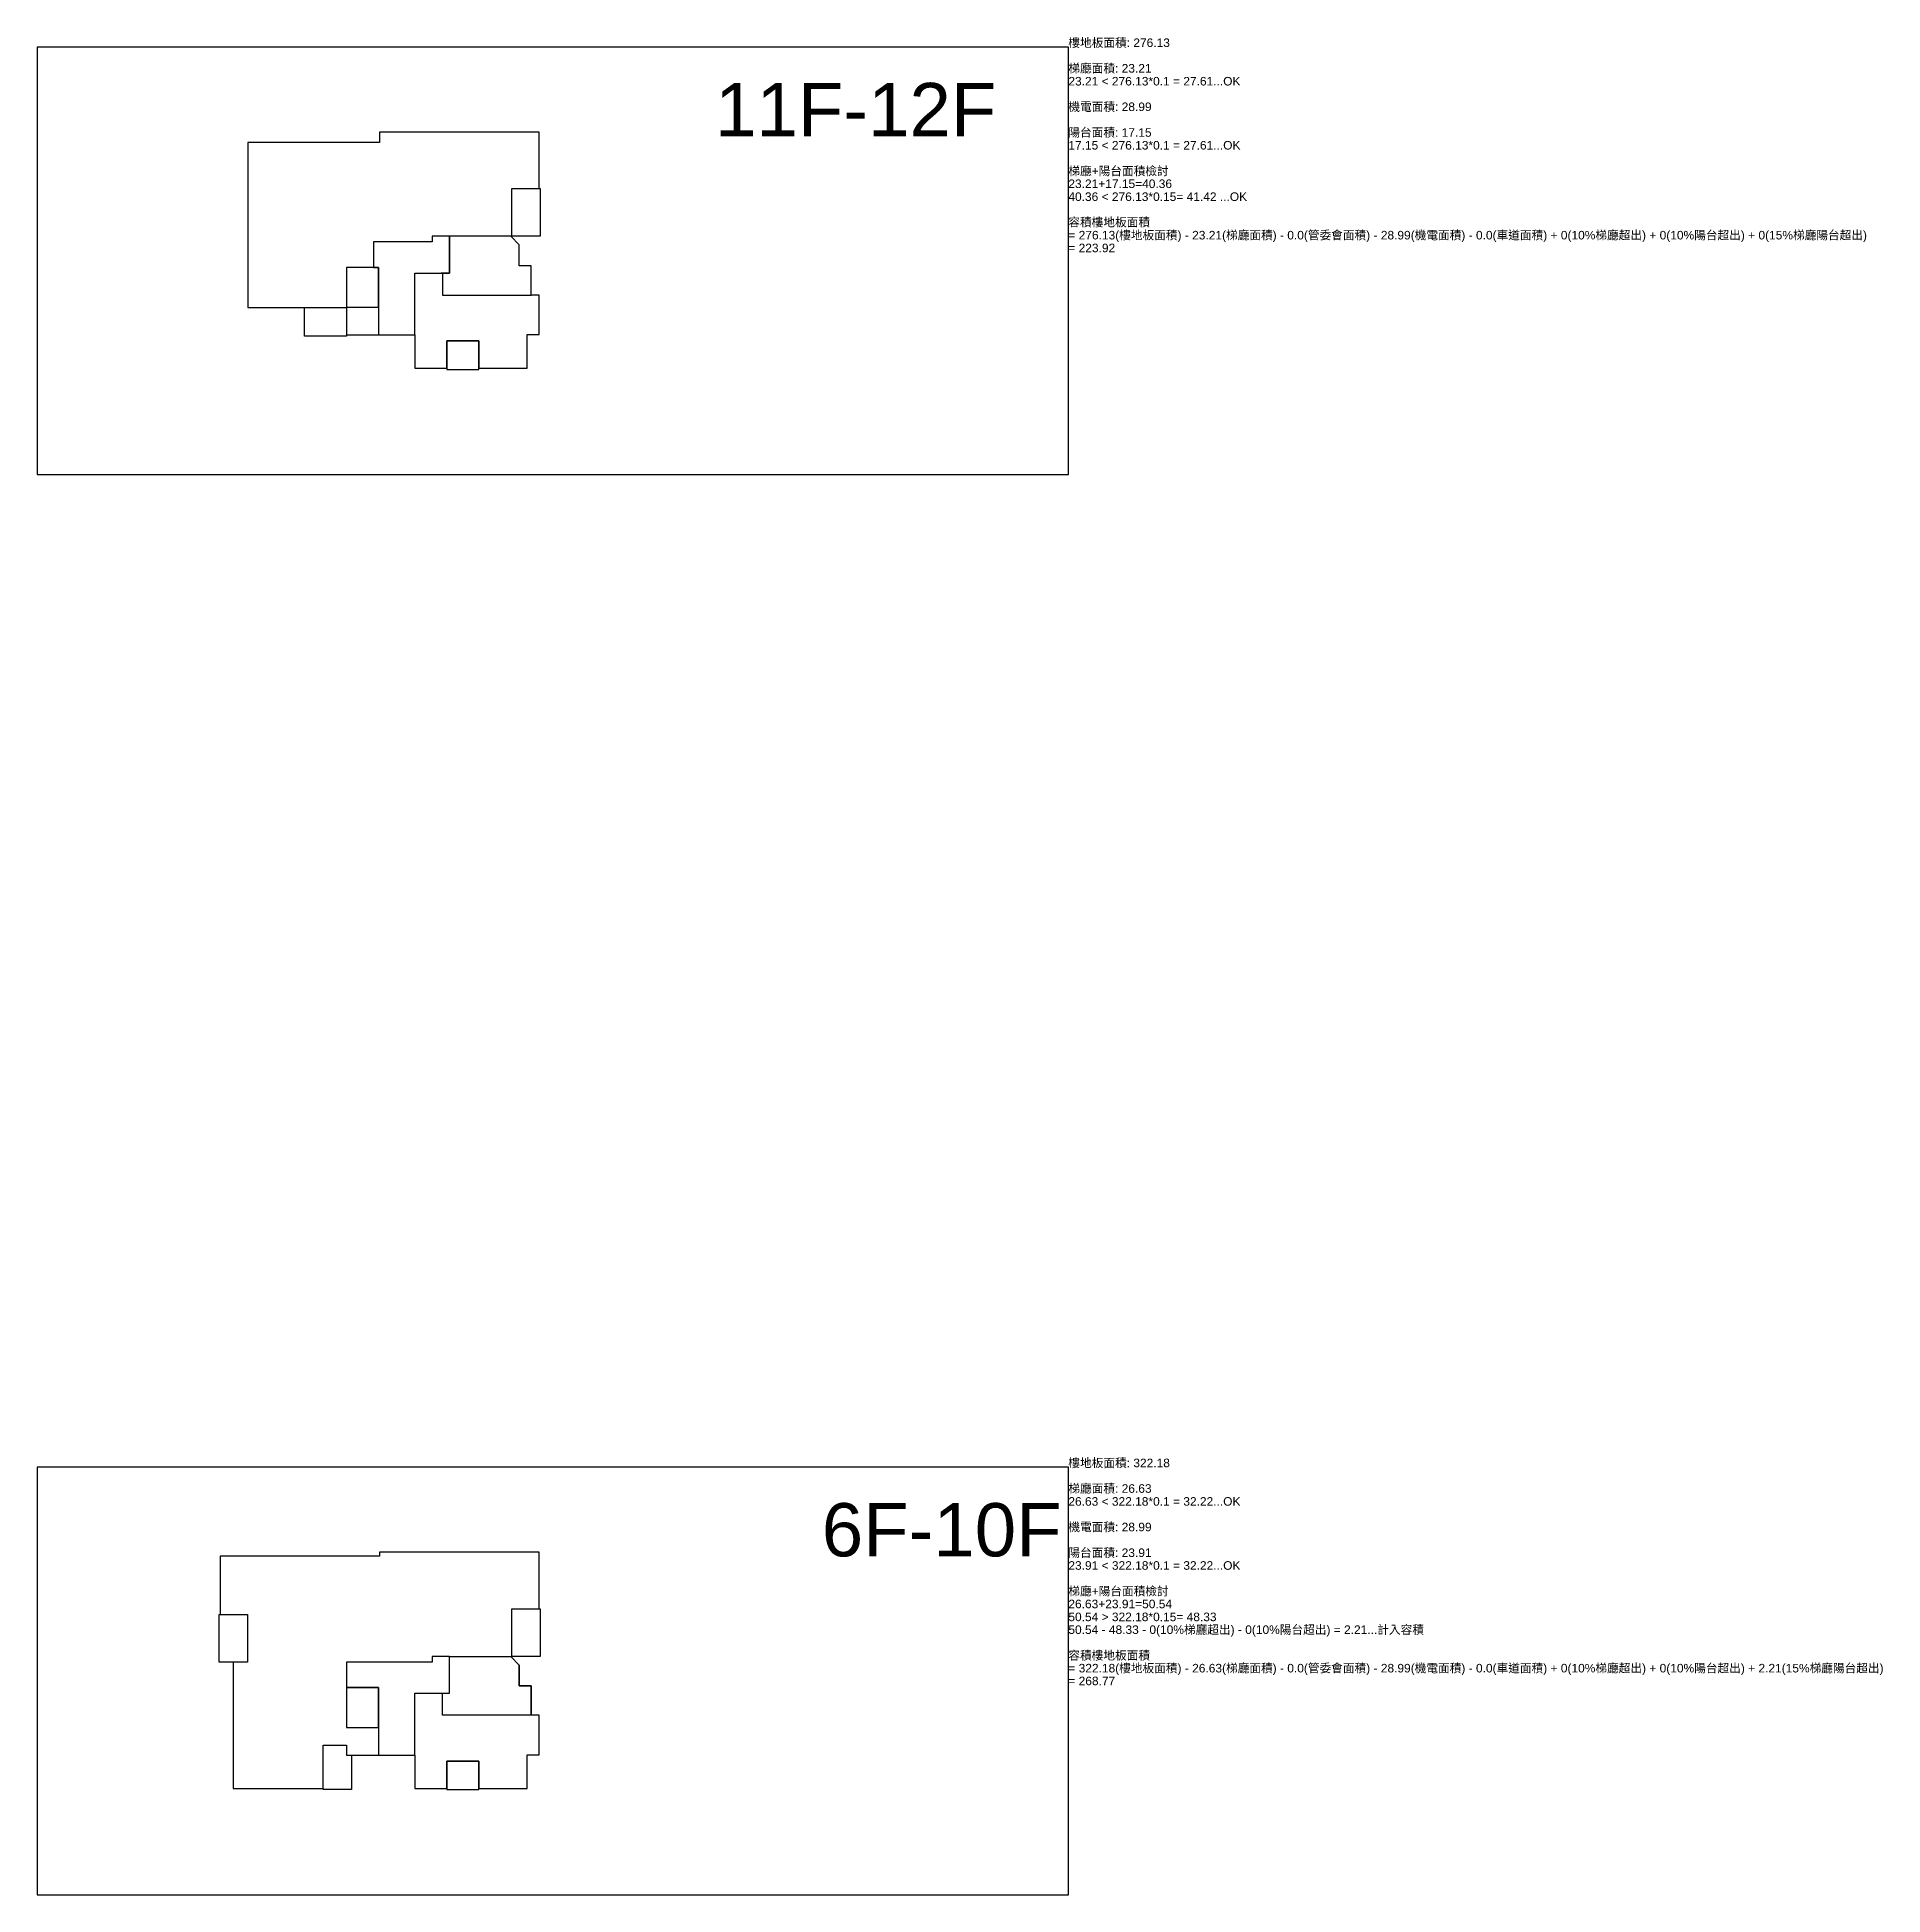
# Model space of a CAD drawing. Header units: millimetres. Extents: x 0 to 13345, y 0 to 63080.
# Drawn here: x 0 to 12994, y 40000 to 53080 of the extents above; entities that cross this region are included whole.
import ezdxf

# ---------------------------------------------------------------- set-up
doc = ezdxf.new("R2010")
doc.units = ezdxf.units.MM
for name, color, linetype in [('41-樓地板面積', 2, 'Continuous'), ('42-梯廳面積', 3, 'Continuous'), ('44-機電面積', 5, 'Continuous'), ('46-陽台面積', 8, 'Continuous'), ('floor_name', 7, 'Continuous'), ('SelectArea', 1, 'Continuous')]:
    doc.layers.add(name, color=color, linetype=linetype)
doc.styles.get("Standard").update_dxf_attribs({"font": 'arial.ttf'})

msp = doc.modelspace()

# ---------------------------------------------------------------- texts
for s, height, p in [('樓地板面積: 276.13', 60.23, (7260, 53011)), ('梯廳面積: 23.21', 60.23, (7260, 52831)), ('23.21 < 276.13*0.1 = 27.61...OK', 60.23, (7260, 52740)), ('機電面積: 28.99', 60.23, (7260, 52560)), ('17.15 < 276.13*0.1 = 27.61...OK', 60.23, (7260, 52289)), ('陽台面積: 17.15', 60.23, (7260, 52379)), ('梯廳+陽台面積檢討', 60.2, (7260, 52108)), ('23.21+17.15=40.36', 60.23, (7260, 52018)), ('40.36 < 276.13*0.15= 41.42 ...OK', 60.23, (7260, 51927)), ('容積樓地板面積', 60.2, (7260, 51747)), ('= 276.13(樓地板面積) - 23.21(梯廳面積) - 0.0(管委會面積) - 28.99(機電面積) - 0.0(車道面積) + 0(10%梯廳超出) + 0(10%陽台超出) + 0(15%梯廳陽台超出)', 60.226, (7260, 51656)), ('= 223.92', 60.2, (7260, 51566)), ('樓地板面積: 322.18', 60.23, (7260, 43011)), ('梯廳面積: 26.63', 60.23, (7260, 42831)), ('26.63 < 322.18*0.1 = 32.22...OK', 60.23, (7260, 42740)), ('機電面積: 28.99', 60.23, (7260, 42560)), ('陽台面積: 23.91', 60.23, (7260, 42379)), ('23.91 < 322.18*0.1 = 32.22...OK', 60.23, (7260, 42289)), ('梯廳+陽台面積檢討', 60.2, (7260, 42108)), ('50.54 > 322.18*0.15= 48.33', 60.23, (7260, 41927)), ('26.63+23.91=50.54', 60.23, (7260, 42018)), ('50.54 - 48.33 - 0(10%梯廳超出) - 0(10%陽台超出) = 2.21...計入容積', 60.23, (7260, 41837)), ('容積樓地板面積', 60.2, (7260, 41656)), ('= 322.18(樓地板面積) - 26.63(梯廳面積) - 0.0(管委會面積) - 28.99(機電面積) - 0.0(車道面積) + 0(10%梯廳超出) + 0(10%陽台超出) + 2.21(15%梯廳陽台超出)', 60.226, (7260, 41566)), ('= 268.77', 60.2, (7260, 41476))]:
    msp.add_text(s, height=height).set_placement(p)
at = {"layer": 'floor_name', "char_height": 375, "attachment_point": 1}
for s, insert in [('11F-12F', (4773, 52758)), ('6F-10F', (5524, 42758))]:
    msp.add_mtext_dynamic_manual_height_columns(s, width=840.08, gutter_width=1875, heights=[0], dxfattribs=dict(at, insert=insert))

# ---------------------------------------------------------------- linework, layer by layer
at = {"layer": '41-樓地板面積'}
for points in [[(2411, 52339), (1484, 52339), (1484, 51176), (2179, 51176), (2179, 50984), (2659, 50984), (2659, 50749), (2884, 50749), (2884, 50941), (3109, 50941), (3109, 50749), (3449, 50749), (3449, 50986), (3534, 50986), (3534, 51264), (3479, 51264), (3479, 51471), (3394, 51471), (3394, 51618), (3334, 51679), (3341, 51679), (3341, 52014), (3534, 52014), (3534, 52412), (2411, 52412), (2411, 52339)], [(2411, 42384), (1289, 42384), (1289, 41974), (1481, 41974), (1481, 41639), (1381, 41639), (1381, 40749), (2014, 40749), (2014, 41054), (2179, 41054), (2179, 40984), (2659, 40984), (2659, 40749), (2884, 40749), (2884, 40941), (3109, 40941), (3109, 40749), (3449, 40749), (3449, 40986), (3534, 40986), (3534, 41264), (3479, 41264), (3479, 41471), (3394, 41471), (3394, 41618), (3334, 41679), (3341, 41679), (3341, 42014), (3534, 42014), (3534, 42412), (2411, 42412), (2411, 42384)]]:
    msp.add_lwpolyline(points, dxfattribs=at)
at = {"layer": '42-梯廳面積'}
for points in [[(2404, 50984), (2659, 50984), (2659, 51419), (2904, 51419), (2904, 51679), (2781, 51679), (2781, 51639), (2369, 51639), (2369, 51459), (2404, 51459), (2404, 50984)], [(2781, 41639), (2179, 41639), (2179, 41459), (2404, 41459), (2404, 40984), (2659, 40984), (2659, 41419), (2904, 41419), (2904, 41679), (2781, 41679), (2781, 41639)]]:
    msp.add_lwpolyline(points, dxfattribs=at)
at = {"layer": '44-機電面積'}
for points in [[(2854, 51419), (2854, 51264), (3479, 51264), (3479, 51471), (3394, 51471), (3394, 51618), (3334, 51679), (2904, 51679), (2904, 51419), (2844, 51419)], [(2404, 51459), (2179, 51459), (2179, 51179), (2404, 51179), (2404, 51459)], [(2854, 41419), (2904, 41419), (2904, 41679), (3334, 41679), (3394, 41618), (3394, 41471), (3479, 41471), (3479, 41264), (2854, 41264), (2854, 41419)], [(2179, 41459), (2179, 41179), (2404, 41179), (2404, 41459), (2179, 41459)]]:
    msp.add_lwpolyline(points, dxfattribs=at)
at = {"layer": '46-陽台面積'}
for points in [[(3341, 51679), (3341, 52014), (3541, 52014), (3541, 51679), (3341, 51679)], [(1881, 51176), (2179, 51176), (2179, 50976), (1881, 50976), (1881, 51176)], [(3109, 50941), (2884, 50941), (2884, 50741), (3109, 50741), (3109, 50941)], [(3341, 41679), (3341, 42014), (3541, 42014), (3541, 41679), (3341, 41679)], [(1281, 41974), (1481, 41974), (1481, 41639), (1281, 41639), (1281, 41974)], [(2014, 41054), (2179, 41054), (2179, 40984), (2214, 40984), (2214, 40741), (2014, 40741), (2014, 41054)], [(3109, 40941), (2884, 40941), (2884, 40741), (3109, 40741), (3109, 40941)]]:
    msp.add_lwpolyline(points, dxfattribs=at)
at = {"layer": 'SelectArea'}
for points in [[(0, 50000), (7260, 50000), (7260, 53011), (0, 53011), (0, 50000)], [(0, 40000), (7260, 40000), (7260, 43011), (0, 43011), (0, 40000)]]:
    msp.add_lwpolyline(points, dxfattribs=at)

msp.set_redraw_order([(e.dxf.handle, doc.entitydb.next_handle()) for e in msp.query("TEXT MTEXT ATTDEF DIMENSION ARC_DIMENSION")])  # texts and dimensions are drawn at this point

doc.saveas('drawing.dxf')
